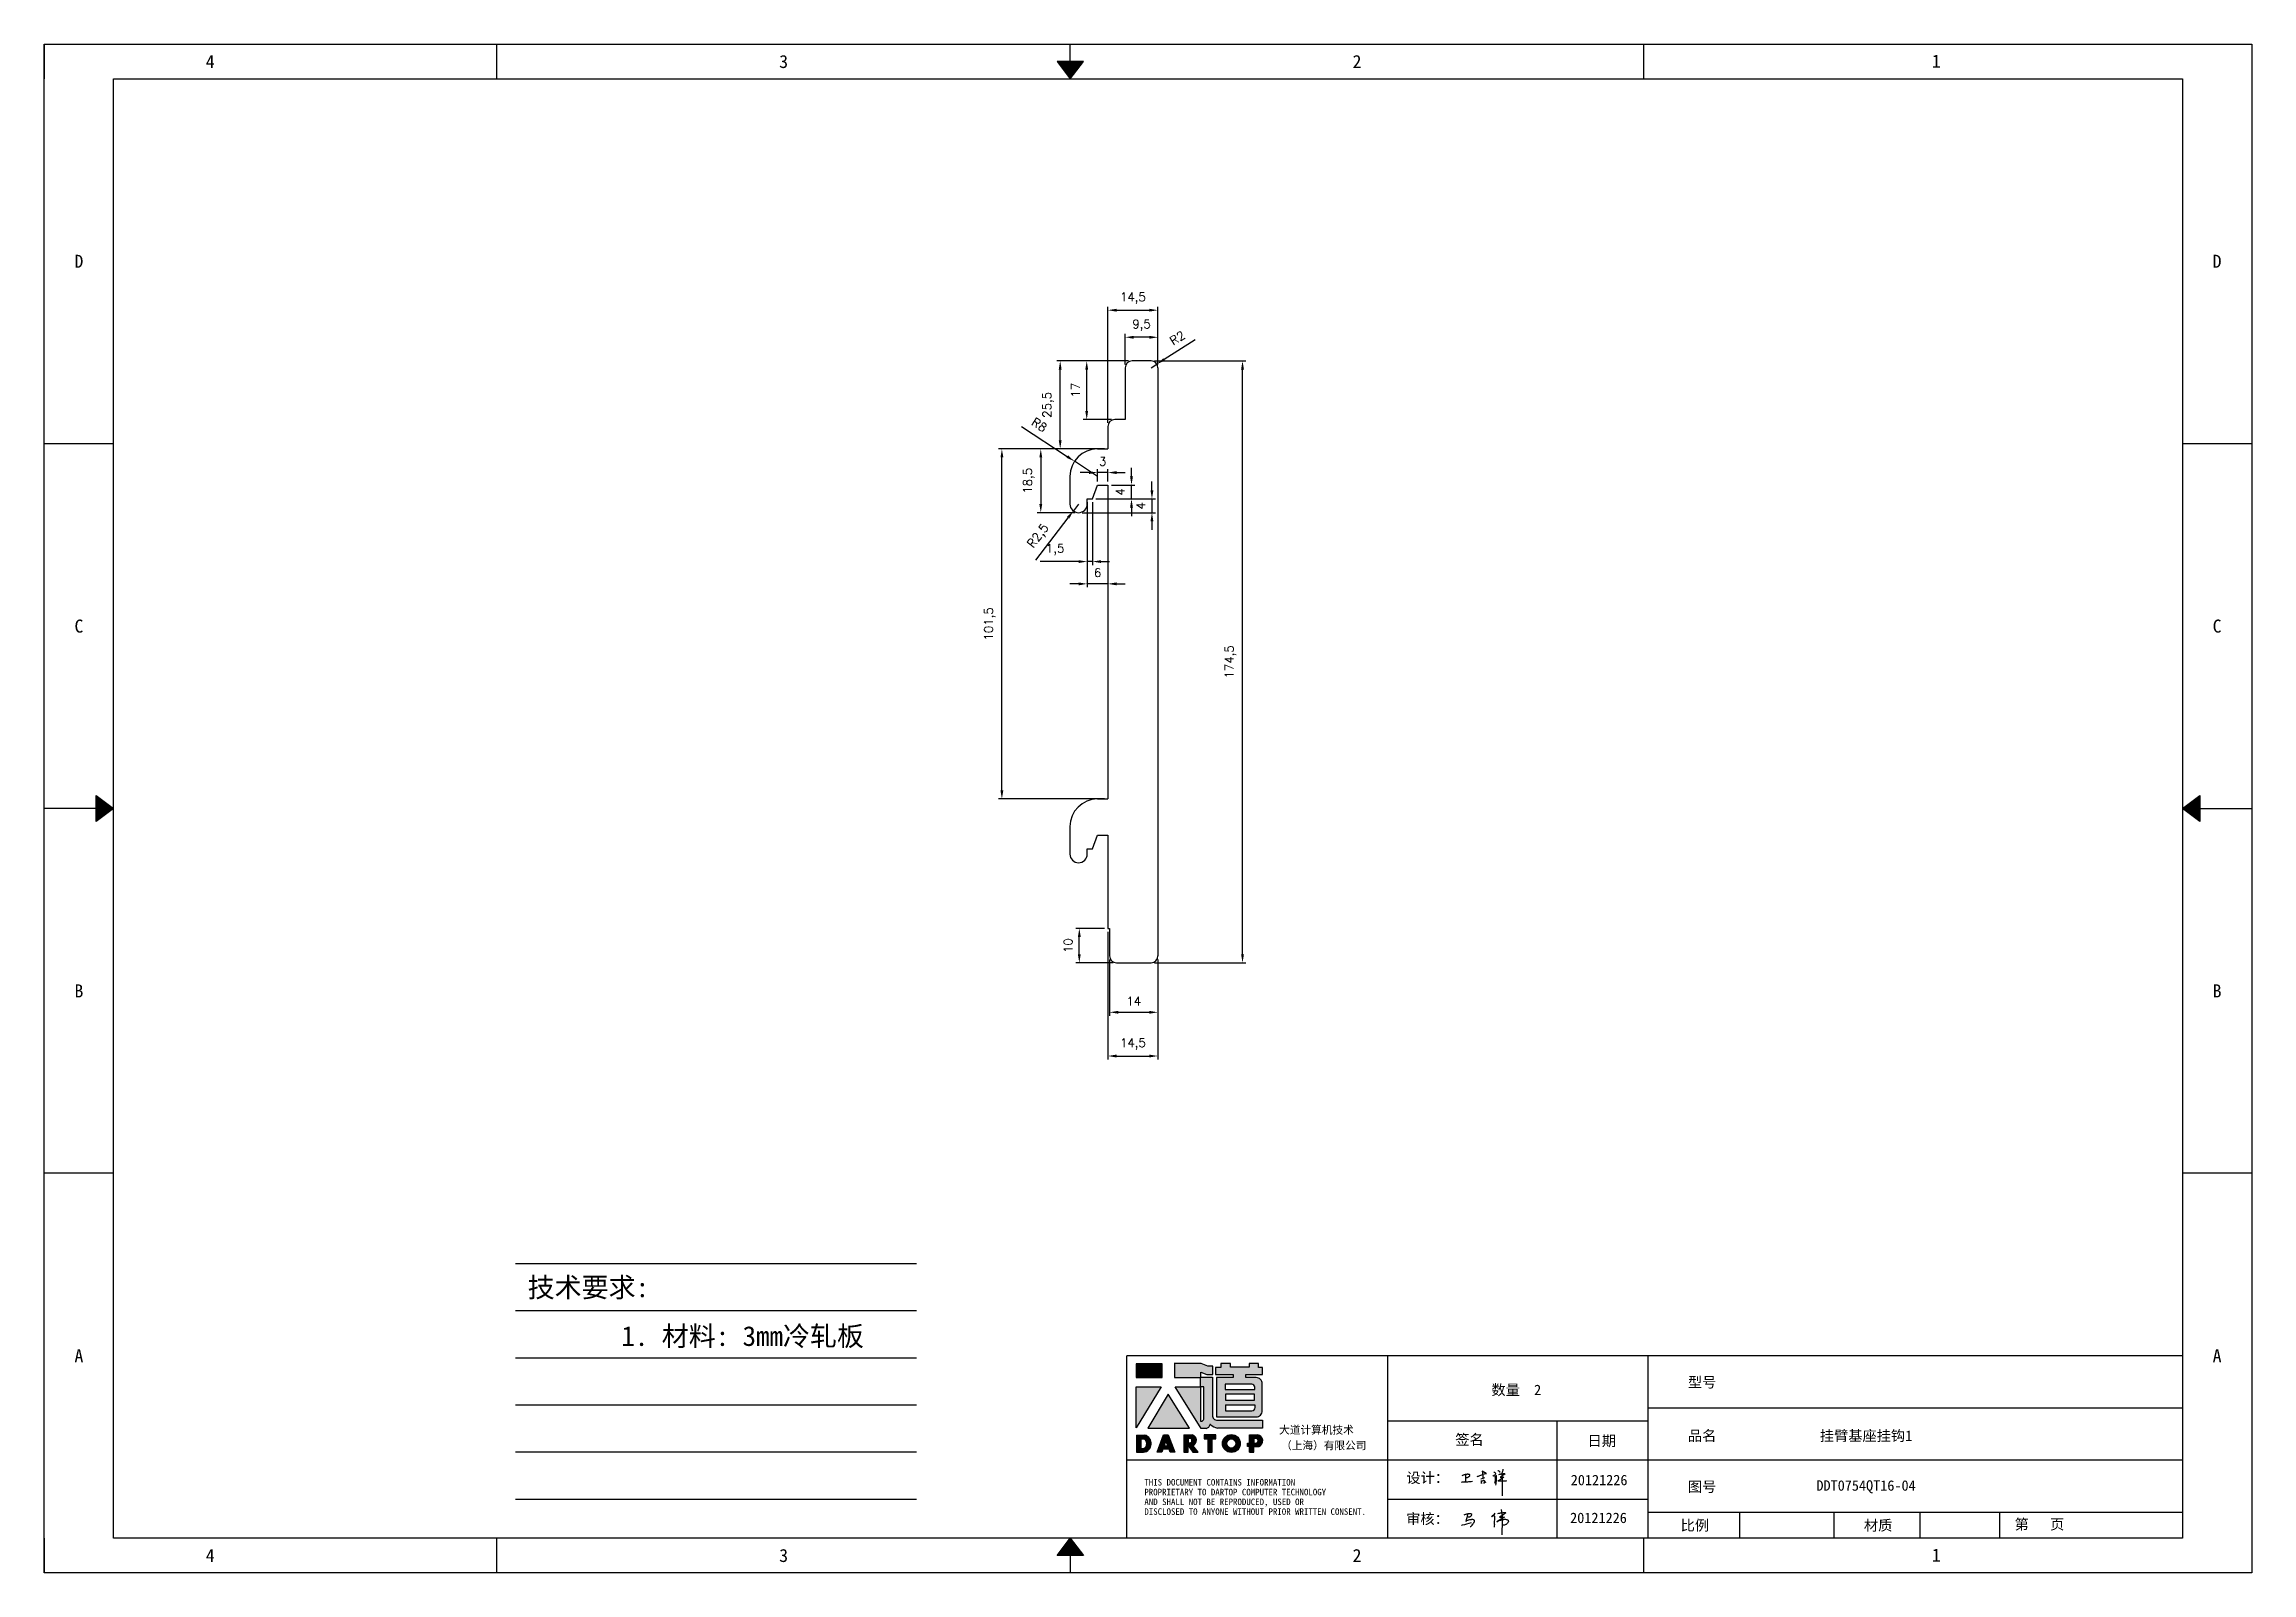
# Model space of a CAD drawing. Header units: millimetres. Extents: x 120943 to 145233, y 4425 to 40233.
# Drawn here: x 134133 to 134773, y 24653 to 25096 of the extents above; entities that cross this region are included whole.
import ezdxf
from ezdxf.enums import TextEntityAlignment as Align

# ---------------------------------------------------------------- set-up
doc = ezdxf.new("R2010")
doc.units = ezdxf.units.MM
doc.linetypes.add('DOT', pattern=[0.25, 0, -0.25])
doc.layers.add('4', color=7, linetype='Continuous')
doc.layers.add('print', color=30, linetype='Continuous')
doc.layers.add('dim', color=2, linetype='Continuous', lineweight=9)
doc.styles.add('Dartop', font='SIMFANG.TTF')
doc.styles.add('HZ', font='SimSun.ttf')
doc.styles.add('hzHT', font='SIMHEI.TTF')
doc.styles.get("Standard").update_dxf_attribs({"font": 'txt', "bigfont": 'gbcbig.shx'})
doc.dimstyles.new('0.5small', dxfattribs={"dimtxt": 2.5, "dimasz": 2.5, "dimexe": 1, "dimexo": 1, "dimgap": 2, "dimtad": 1, "dimtxsty": 'Standard', "dimcen": 2.5, "dimadec": 0, "dimazin": 0, "dimtfac": 1, "dimtmove": 0, "dimatfit": 3, "dimfxl": 1, "dimarcsym": 0})

msp = doc.modelspace()

# ---------------------------------------------------------------- texts
at = {"color": 0}
for s, height, style, p in [('4', 3.777, 'Dartop', (134180.97, 25091.091)), ('3', 3.777, 'Dartop', (134347.159, 25091.091)), ('2', 3.777, 'Dartop', (134513.347, 25091.091)), ('1', 3.777, 'Dartop', (134681.257, 25091.21)), ('D', 3.777, 'Dartop', (134142.908, 25033.177)), ('D', 3.777, 'Dartop', (134762.629, 25033.177)), ('C', 3.777, 'Dartop', (134142.908, 24927.42)), ('C', 3.777, 'Dartop', (134762.629, 24927.42)), ('B', 3.777, 'Dartop', (134142.908, 24821.664)), ('B', 3.777, 'Dartop', (134762.629, 24821.664)), ('A', 3.777, 'Dartop', (134142.908, 24715.908)), ('A', 3.777, 'Dartop', (134762.629, 24715.908)), ('数量  2', 3.0216, 'hzHT', (134559.524, 24706.003)), ('型号', 3.0216, 'hzHT', (134613.377, 24708.222)), ('签名', 3.0216, 'hzHT', (134545.95, 24691.604)), ('日期', 3.0216, 'hzHT', (134584.291, 24691.232)), ('品名', 3.0216, 'hzHT', (134613.377, 24692.711)), ('挂臂基座挂钩1', 3.0216, 'hzHT', (134660.884, 24692.711)), ('20121226', 3.0216, 'hzHT', (134583.515, 24679.872)), ('图号', 3.0216, 'hzHT', (134613.377, 24677.941)), ('DDT0754QT16-04', 3.0216, 'hzHT', (134660.884, 24678.281)), ('20121226', 3.0216, 'hzHT', (134583.336, 24668.908)), ('比例', 3.0216, 'hzHT', (134611.27, 24666.728)), ('材质', 3.0216, 'hzHT', (134664.395, 24666.728)), ('第   页', 3.0216, 'hzHT', (134711.137, 24667.042)), ('4', 3.777, 'Dartop', (134180.97, 24657.994)), ('3', 3.777, 'Dartop', (134347.159, 24657.994)), ('2', 3.777, 'Dartop', (134513.347, 24657.994)), ('1', 3.777, 'Dartop', (134681.257, 24658.114))]:
    msp.add_text(s, height=height, dxfattribs=dict(at, style=style)).set_placement(p, align=Align.MIDDLE_CENTER)
at = {"style": 'HZ'}
for s, p in [('技术要求:', (134290.566, 24735.728)), ('     1. 材料: 3mm冷轧板', (134325.533, 24721.606))]:
    msp.add_text(s, height=5.733, dxfattribs=at).set_placement(p, align=Align.MIDDLE_CENTER)
at = {"color": 0, "style": 'hzHT'}
for s, height, p in [('THIS DOCUMENT CONTAINS INFORMATION', 1.8885, (134451.718, 24678.27)), ('设计：', 3.0216, (134527.646, 24679.014)), ('AND SHALL NOT BE REPRODUCED, USED OR', 1.8885, (134451.718, 24672.605)), ('PROPRIETARY TO DARTOP COMPUTER TECHNOLOGY', 1.8885, (134451.718, 24675.438)), ('DISCLOSED TO ANYONE WITHOUT PRIOR WRITTEN CONSENT.', 1.8885, (134451.718, 24669.772)), ('审核：', 3.0216, (134527.601, 24667.116))]:
    msp.add_text(s, height=height, dxfattribs=at).set_placement(p)
at = {"layer": '4', "color": 0, "style": 'hzHT'}
for s, p in [('大道计算机技术', (134490.778, 24693.27)), ('（上海）有限公司', (134491.348, 24688.754))]:
    msp.add_text(s, height=2.2662, dxfattribs=at).set_placement(p)

# ---------------------------------------------------------------- blocks, each defined once
blk = doc.blocks.new('*U5')
at = {"color": 254, "linetype": 'Continuous', "extrusion": (0, 0, -1)}
for points in [[(-17, 0.333), (-16.812, 0.25), (-17, 0.5)], [(-17, 0.333), (-17.188, 0.25), (-16.812, 0.25)], [(-17, 0.333), (-17, 0.5), (-17.188, 0.25)]]:
    blk.add_solid(points, dxfattribs=at)
blk = doc.blocks.new('*U6')
at = {"color": 254, "linetype": 'Continuous'}
for points in [[(17, 21.667), (17.188, 21.75), (16.812, 21.75)], [(17, 21.667), (16.812, 21.75), (17, 21.5)], [(17, 21.667), (17, 21.5), (17.188, 21.75)]]:
    blk.add_solid(points, dxfattribs=at)
blk = doc.blocks.new('*U3')
at = {"color": 254, "linetype": 'Continuous', "extrusion": (0, 0, -1)}
for points in [[(-0.833, 11), (-0.75, 10.812), (-0.75, 11.188)], [(-0.833, 11), (-0.75, 11.188), (-1, 11)], [(-0.833, 11), (-1, 11), (-0.75, 10.812)]]:
    blk.add_solid(points, dxfattribs=at)
blk = doc.blocks.new('dadao')
for p, q in [((48, 19.2), (44.9, 10.4)), ((44.9, 10.4), (51.2, 10.4)), ((51.2, 10.4), (48, 19.2))]:
    blk.add_line(p, q)
for points in [[(41.8, 121.6), (41.8, 143.7), (-0.4, 143.7), (-0.4, 121.6), (41.8, 121.6)], [(104.8, 122), (104.8, 130.3), (114.1, 126.3), (124.2, 126.3), (124.2, 139.6), (115.9, 139.6), (105.1, 143.9), (61.5, 143.9)], [(61.7, 144), (61.7, 121.3), (103.9, 121.3)], [(113.4, 38.7), (105.1, 38.7), (63, 106.5), (103.9, 106.5), (103.9, 120.9), (103.9, 121.3)], [(109.7, 53.6), (109.7, 106.2), (104.3, 106.2), (104.3, 50.4), (106.6, 50.4)], [(144.6, 94.4), (144.6, 84.8), (192, 84.8), (192, 94.1), (144.9, 94.1)], [(120.2, 45), (119.5, 45), (119.5, 44.6)], [(0, 28), (0, 0), (11.8, 0)], [(0.1, 28), (14, 28)], [(7.1, 21.8), (7.1, 6.1), (12, 6.1)], [(7.1, 21.8), (11.4, 21.8)], [(76.8, 28.2), (76.8, 0), (84.1, 0), (84.1, 11.1), (91.6, -0.1), (100.3, -0.1), (91.7, 11.1)], [(76.8, 28.2), (90.6, 28.2)], [(84, 22.7), (84, 15.3), (87.2, 15.3)], [(84, 22.7), (87.3, 22.7)], [(183.7, 0), (183.7, 9.6), (180.6, 9.6), (180.6, 14.9), (183.8, 14.9), (183.8, 28.1), (196.1, 28.1), (196.5, 28.1)], [(183.7, 0), (190.9, 0), (190.9, 9.6), (198.8, 9.6)], [(194.9, 22.3), (190.8, 22.3), (190.8, 15), (194.4, 15)]]:
    blk.add_lwpolyline(points)
blk.add_lwpolyline([(137.1, 144.2), (137.1, 137.9), (128.3, 137.9), (128.3, 126.5), (157.3, 126.5), (157.3, 121.5), (130.3, 121.5), (130.3, 57.5), (194.4, 57.5, 0.414214), (204.4, 67.5), (204.4, 111.3, 0.414214), (194.4, 121.3), (177.5, 121.3), (177.5, 126.3), (204.7, 126.3), (204.7, 137.7), (198.2, 137.7), (198.2, 143.9), (183.3, 143.9), (183.3, 138), (153, 138), (153, 144.2), (137.1, 144.2)], format="xyb", close=True)
for points in [[(104.8, 122), (123.4, 122), (123.4, 60, 0.414214), (131.4, 52), (204.8, 52), (204.8, 39.1), (131.7, 39.1)], [(144.3, 110.8), (144.3, 101.8), (192.3, 101.8), (192.3, 105.5, 0.414214), (187.3, 110.5), (144.3, 110.5)], [(144.6, 77), (144.6, 67.5), (187.6, 67.5, 0.414214), (192.6, 72.5), (192.6, 76.4), (144.6, 76.4)]]:
    blk.add_lwpolyline(points, format="xyb")
for points in [[(-0.3, 106.2), (40.4, 106.2), (-0.3, 39.7), (-0.3, 106.2)], [(51.7, 94.1), (18.4, 39.3), (86.2, 39.3)], [(43.8, 28.2), (51.8, 28.2), (62.6, -0.1), (55, -0.1), (53.2, 5), (42.9, 5), (41.1, 0), (33.6, 0)], [(110, 28.1), (110, 21.9), (116, 21.9), (116, -0.1), (123.2, -0.1), (123.2, 22), (129.2, 22), (129.2, 28.1), (110, 28.1)]]:
    blk.add_lwpolyline(points, close=True)
for radius in [14.5, 7.44]:
    blk.add_circle((154.2, 14.2), radius)
for centre, radius, start, end in [((99.2, 60.7), 12.6, 305.6399, 325.969), ((111.6, 46.7), 8.19, 282.9811, 347.6627), ((136, 61.7), 22.9, 226.7358, 259.3209), ((8.5, 13.9), 8.49, 294.2143, 69.7177), ((9.6, 14.2), 14.4, 278.6604, 72.3203), ((86.4, 19), 3.8, 282.527, 76.7196), ((88.6, 19.4), 8.95, 290.6073, 77.2124), ((193.7, 18.7), 3.8, 280.9891, 72.5513), ((195.7, 18.6), 9.51, 288.8959, 85.2442)]:
    blk.add_arc(centre, radius, start, end)
blk = doc.blocks.new('h')
for p, q in [((20768.1, -2360.9), (20773, -2359.1)), ((20769.5, -2366.9), (20769.8, -2370.6)), ((20769.8, -2370.6), (20770.9, -2378)), ((20770.9, -2378), (20771.5, -2370.6)), ((20772.4, -2369.3), (20774.9, -2367.8)), ((20773, -2359.1), (20784.1, -2355.2)), ((20773.3, -2331.8), (20775.3, -2338.7)), ((20789.1, -2340.9), (20773.5, -2331.9)), ((20775.3, -2338.7), (20775.6, -2351.2)), ((20775.6, -2351.2), (20775.5, -2357.3)), ((20782.2, -2369.2), (20780, -2377.1)), ((20780, -2377.1), (20788.3, -2371.3)), ((20780.1, -2366.4), (20780.8, -2366.4)), ((20781.9, -2367.4), (20782.2, -2369.2)), ((20845.7, -2343.5), (20848.4, -2353)), ((20848.9, -2370.3), (20847.9, -2424)), ((20848.4, -2353), (20848.9, -2370.3))]:
    blk.add_line(p, q)
for points in [[(20696.6, -2372.4, 0.002073), (20710.6, -2371.9, 0.016137), (20719.6, -2371.3, 0.008314), (20736.9, -2369.3)], [(20699.1, -2348.2, -0.029745), (20704.6, -2345.4, -0.046842), (20708.4, -2344.2, -0.00919), (20714.3, -2343, -0.018517), (20717.2, -2342.5, -0.037841), (20720.3, -2342.4, -0.039541), (20723.2, -2342.8, -0.149785), (20726, -2344.3, -0.204935), (20726.9, -2346.6, -0.074872), (20726.5, -2348.3, -0.061615), (20725.6, -2350.3, -0.034204), (20723.8, -2352.6, -0.045776), (20722.3, -2354.1, -0.054985), (20720.4, -2355.3, -0.036348), (20717.3, -2356.5, -0.067752), (20715.7, -2356.8, -0.043553), (20713.2, -2356.7)], [(20755, -2351.9, -0.024077), (20759.9, -2350.1, -0.013147), (20768.7, -2346.5, -0.00522), (20775.4, -2344.1, -0.018517), (20777.3, -2343.4, -0.008274), (20786.3, -2341, -0.039541), (20788.3, -2340.8, -0.079216), (20789.4, -2341, -0.204935)], [(20813.5, -2350.1, 0.007348), (20815.9, -2348.7, 0.008421), (20818, -2347.3, 0.009459), (20819.7, -2346.2, -0.016325), (20820.7, -2345.5, -0.173771), (20821.8, -2345.3, -0.085159), (20823.9, -2346, -0.125883), (20826, -2347.9, -0.160659), (20826.6, -2350.1, -0.010447), (20826.5, -2352.3, -0.008247), (20826.2, -2355.1, -0.002698), (20825.3, -2374, 0.001562), (20823.9, -2383.7, 0.016137)], [(20816.8, -2335, -0.053561), (20819.6, -2336.1, -0.075272), (20821.3, -2337.3, -0.005295), (20822.5, -2338.5, -0.009337), (20823.1, -2339.1, -0.026146), (20823.7, -2339.8, -0.016644), (20824.5, -2340.9)], [(20832.1, -2329.2, -0.053561), (20834.9, -2330.3, -0.075272), (20836.7, -2331.5, -0.005295), (20837.8, -2332.6, -0.009337), (20838.5, -2333.3, -0.026146), (20839, -2334, -0.016644), (20839.8, -2335.1)], [(20836, -2343.7, -0.02797), (20842.1, -2342.6, -0.048868), (20845.6, -2342.2, -0.00919), (20851.1, -2341.4, -0.018517), (20853.9, -2341.1, -0.037841), (20856.7, -2341.2, -0.039541), (20859.4, -2341.6, -0.018282), (20840.6, -2354.7, -0.000937)], [(20847.6, -2340.2, 0.021784), (20849.6, -2335.9, 0.028296), (20850.8, -2332.4, 0.008136), (20851.9, -2328.2, 0.028913), (20852.2, -2327, 0.08193), (20852.1, -2325.9, 0.075058), (20851.7, -2324.7, 0.275043)]]:
    blk.add_lwpolyline(points, format="xyb")
for points in [[(20711.3, -2343.5), (20711.3, -2343.5), (20711.5, -2355.8), (20710.7, -2368), (20710.6, -2371.9)], [(20821.5, -2350.6), (20822.4, -2359.2), (20822.2, -2364.9), (20821.7, -2369), (20821.3, -2376.3), (20823.6, -2368.5), (20827.2, -2366.3), (20829.5, -2366.3)], [(20840.6, -2354.7), (20850, -2354.7), (20855, -2354.3), (20845.9, -2361.1), (20840.5, -2364), (20833, -2367.5), (20863.2, -2367.4), (20865.9, -2367.3)]]:
    blk.add_lwpolyline(points)
for centre, radius, start, end in [((20773.7, -2371.2), 2.3, 121.9907, 163.60158), ((20787.5, -2406), 40.3, 100.61827, 108.24823), ((20780.8, -2367.6), 1.15, 9.4675, 90)]:
    blk.add_arc(centre, radius, start, end)
blk = doc.blocks.new('*U4')
at = {"color": 254, "linetype": 'Continuous', "extrusion": (0, 0, -1)}
for points in [[(-33.167, 11), (-33, 11), (-33.25, 11.188)], [(-33.167, 11), (-33.25, 11.188), (-33.25, 10.812)], [(-33.167, 11), (-33.25, 10.812), (-33, 11)]]:
    blk.add_solid(points, dxfattribs=at)
blk = doc.blocks.new('*D277')
at = {"layer": 'Defpoints', "color": 0}
for p in [(134441.15, 24839.8), (134455.65, 24831.8), (134455.65, 24802.79)]:
    blk.add_point(p, dxfattribs=at)
at = {"layer": 'dim', "color": 0, "lineweight": -2}
for p, q in [((134441.15, 24838.8), (134441.15, 24801.79)), ((134455.65, 24830.8), (134455.65, 24801.79)), ((134443.65, 24802.79), (134453.15, 24802.79))]:
    blk.add_line(p, q, dxfattribs=at)
at = {"layer": 'dim', "color": 0}
for points in [[(134443.65, 24803.2), (134443.65, 24802.37), (134441.15, 24802.79)], [(134453.15, 24803.2), (134453.15, 24802.37), (134455.65, 24802.79)]]:
    blk.add_solid(points, dxfattribs=at)
at = {"layer": 'dim', "color": 0, "insert": (134448.4, 24806.25), "char_height": 2.5, "attachment_point": 5}
blk.add_mtext('14,5', dxfattribs=at)
blk = doc.blocks.new('*D278')
at = {"layer": 'Defpoints', "color": 0}
for p in [(134441.65, 24831.8), (134455.65, 24831.8), (134455.65, 24815.46)]:
    blk.add_point(p, dxfattribs=at)
at = {"layer": 'dim', "color": 0, "lineweight": -2}
for p, q in [((134441.65, 24830.8), (134441.65, 24814.46)), ((134455.65, 24830.8), (134455.65, 24814.46)), ((134444.15, 24815.46), (134453.15, 24815.46))]:
    blk.add_line(p, q, dxfattribs=at)
at = {"layer": 'dim', "color": 0}
for points in [[(134444.15, 24815.88), (134444.15, 24815.05), (134441.65, 24815.46)], [(134453.15, 24815.88), (134453.15, 24815.05), (134455.65, 24815.46)]]:
    blk.add_solid(points, dxfattribs=at)
at = {"layer": 'dim', "color": 0, "insert": (134448.65, 24818.71), "char_height": 2.5, "attachment_point": 5}
blk.add_mtext('14', dxfattribs=at)
blk = doc.blocks.new('*D279')
at = {"layer": 'Defpoints', "color": 0}
for p in [(134432.86, 24839.8), (134441.15, 24839.8), (134443.65, 24829.8)]:
    blk.add_point(p, dxfattribs=at)
at = {"layer": 'dim', "color": 0, "lineweight": -2}
for p, q in [((134440.15, 24839.8), (134431.86, 24839.8)), ((134432.86, 24832.3), (134432.86, 24837.3)), ((134442.65, 24829.8), (134431.86, 24829.8))]:
    blk.add_line(p, q, dxfattribs=at)
at = {"layer": 'dim', "color": 0}
for points in [[(134432.45, 24837.3), (134433.28, 24837.3), (134432.86, 24839.8)], [(134432.45, 24832.3), (134433.28, 24832.3), (134432.86, 24829.8)]]:
    blk.add_solid(points, dxfattribs=at)
at = {"layer": 'dim', "color": 0, "insert": (134429.61, 24834.8), "char_height": 2.5, "attachment_point": 5, "rotation": 90}
blk.add_mtext('10', dxfattribs=at)
blk = doc.blocks.new('*D280')
at = {"layer": 'Defpoints', "color": 0}
for p in [(134453.65, 25004.3), (134480.16, 25004.3), (134453.65, 24829.8)]:
    blk.add_point(p, dxfattribs=at)
at = {"layer": 'dim', "color": 0, "lineweight": -2}
for p, q in [((134454.65, 25004.3), (134481.16, 25004.3)), ((134480.16, 24832.3), (134480.16, 25001.8)), ((134454.65, 24829.8), (134481.16, 24829.8))]:
    blk.add_line(p, q, dxfattribs=at)
at = {"layer": 'dim', "color": 0}
for points in [[(134479.75, 25001.8), (134480.58, 25001.8), (134480.16, 25004.3)], [(134479.75, 24832.3), (134480.58, 24832.3), (134480.16, 24829.8)]]:
    blk.add_solid(points, dxfattribs=at)
at = {"layer": 'dim', "color": 0, "insert": (134476.7, 24917.05), "char_height": 2.5, "attachment_point": 5, "rotation": 90}
blk.add_mtext('174,5', dxfattribs=at)
blk = doc.blocks.new('*D281')
at = {"layer": 'Defpoints', "color": 0}
for p in [(134446.15, 25011.15), (134446.15, 25002.3), (134455.65, 25002.3)]:
    blk.add_point(p, dxfattribs=at)
at = {"layer": 'dim', "color": 0, "lineweight": -2}
for p, q in [((134446.15, 25003.3), (134446.15, 25012.15)), ((134453.15, 25011.15), (134448.65, 25011.15)), ((134455.65, 25003.3), (134455.65, 25012.15))]:
    blk.add_line(p, q, dxfattribs=at)
at = {"layer": 'dim', "color": 0}
for points in [[(134448.65, 25011.57), (134448.65, 25010.73), (134446.15, 25011.15)], [(134453.15, 25011.57), (134453.15, 25010.73), (134455.65, 25011.15)]]:
    blk.add_solid(points, dxfattribs=at)
at = {"layer": 'dim', "color": 0, "insert": (134450.9, 25014.61), "char_height": 2.5, "attachment_point": 5}
blk.add_mtext('9,5', dxfattribs=at)
blk = doc.blocks.new('*D282')
at = {"layer": 'Defpoints', "color": 0}
for p in [(134455.65, 25019), (134455.65, 25002.3), (134441.15, 24985.3)]:
    blk.add_point(p, dxfattribs=at)
at = {"layer": 'dim', "color": 0, "lineweight": -2}
for p, q in [((134441.15, 24986.3), (134441.15, 25020)), ((134443.65, 25019), (134453.15, 25019)), ((134455.65, 25003.3), (134455.65, 25020))]:
    blk.add_line(p, q, dxfattribs=at)
at = {"layer": 'dim', "color": 0}
for points in [[(134443.65, 25019.41), (134443.65, 25018.58), (134441.15, 25019)], [(134453.15, 25019.41), (134453.15, 25018.58), (134455.65, 25019)]]:
    blk.add_solid(points, dxfattribs=at)
at = {"layer": 'dim', "color": 0, "insert": (134448.4, 25022.46), "char_height": 2.5, "attachment_point": 5}
blk.add_mtext('14,5', dxfattribs=at)
blk = doc.blocks.new('*D283')
at = {"layer": 'Defpoints', "color": 0}
for p in [(134435.01, 25004.3), (134448.15, 25004.3), (134443.15, 24987.3)]:
    blk.add_point(p, dxfattribs=at)
at = {"layer": 'dim', "color": 0, "lineweight": -2}
for p, q in [((134447.15, 25004.3), (134434.01, 25004.3)), ((134435.01, 24989.8), (134435.01, 25001.8)), ((134442.15, 24987.3), (134434.01, 24987.3))]:
    blk.add_line(p, q, dxfattribs=at)
at = {"layer": 'dim', "color": 0}
for points in [[(134434.59, 25001.8), (134435.42, 25001.8), (134435.01, 25004.3)], [(134434.59, 24989.8), (134435.42, 24989.8), (134435.01, 24987.3)]]:
    blk.add_solid(points, dxfattribs=at)
at = {"layer": 'dim', "color": 0, "insert": (134431.76, 24995.8), "char_height": 2.5, "attachment_point": 5, "rotation": 90}
blk.add_mtext('17', dxfattribs=at)
blk = doc.blocks.new('*D284')
at = {"layer": 'Defpoints', "color": 0}
for p in [(134427.32, 25004.3), (134446.15, 25004.3), (134441.15, 24978.8)]:
    blk.add_point(p, dxfattribs=at)
at = {"layer": 'dim', "color": 0, "lineweight": -2}
for p, q in [((134445.15, 25004.3), (134426.32, 25004.3)), ((134427.32, 24981.3), (134427.32, 25001.8)), ((134440.15, 24978.8), (134426.32, 24978.8))]:
    blk.add_line(p, q, dxfattribs=at)
at = {"layer": 'dim', "color": 0}
for points in [[(134426.9, 25001.8), (134427.73, 25001.8), (134427.32, 25004.3)], [(134426.9, 24981.3), (134427.73, 24981.3), (134427.32, 24978.8)]]:
    blk.add_solid(points, dxfattribs=at)
at = {"layer": 'dim', "color": 0, "insert": (134423.86, 24991.55), "char_height": 2.5, "attachment_point": 5, "rotation": 90}
blk.add_mtext('25,5', dxfattribs=at)
blk = doc.blocks.new('*D55')
at = {"layer": 'Defpoints', "color": 0}
for p in [(134453.65, 25002.3), (134455.34, 25003.37)]:
    blk.add_point(p, dxfattribs=at)
at = {"layer": 'dim', "color": 0, "lineweight": -2}
for p, q in [((134466.48, 25010.39), (134457.45, 25004.7)), ((134453.65, 25002.3), (134455.34, 25003.37))]:
    blk.add_line(p, q, dxfattribs=at)
at = {"layer": 'dim', "color": 0}
blk.add_solid([(134457.23, 25005.05), (134457.67, 25004.35), (134455.34, 25003.37)], dxfattribs=at)
at = {"layer": 'dim', "color": 0, "insert": (134461.29, 25010.96), "char_height": 2.5, "attachment_point": 5, "rotation": 32.22476}
blk.add_mtext('R2', dxfattribs=at)
blk = doc.blocks.new('*D285')
at = {"layer": 'Defpoints', "color": 0}
for p in [(134431.46, 24975.2), (134438.15, 24970.8)]:
    blk.add_point(p, dxfattribs=at)
at = {"layer": 'dim', "color": 0, "lineweight": -2}
for p, q in [((134416.09, 24985.29), (134429.37, 24976.57)), ((134438.15, 24970.8), (134431.46, 24975.2))]:
    blk.add_line(p, q, dxfattribs=at)
at = {"layer": 'dim', "color": 0}
blk.add_solid([(134429.6, 24976.92), (134429.14, 24976.22), (134431.46, 24975.2)], dxfattribs=at)
at = {"layer": 'dim', "color": 0, "insert": (134421.29, 24985.77), "char_height": 2.5, "attachment_point": 5, "rotation": 326.69423}
blk.add_mtext('R8', dxfattribs=at)
blk = doc.blocks.new('*D286')
at = {"layer": 'Defpoints', "color": 0}
for p in [(134441.15, 24978.8), (134421.69, 24960.3), (134432.65, 24960.3)]:
    blk.add_point(p, dxfattribs=at)
at = {"layer": 'dim', "color": 0, "lineweight": -2}
for p, q in [((134440.15, 24978.8), (134420.69, 24978.8)), ((134421.69, 24976.3), (134421.69, 24962.8)), ((134431.65, 24960.3), (134420.69, 24960.3))]:
    blk.add_line(p, q, dxfattribs=at)
at = {"layer": 'dim', "color": 0}
for points in [[(134421.28, 24976.3), (134422.11, 24976.3), (134421.69, 24978.8)], [(134421.28, 24962.8), (134422.11, 24962.8), (134421.69, 24960.3)]]:
    blk.add_solid(points, dxfattribs=at)
at = {"layer": 'dim', "color": 0, "insert": (134418.24, 24969.55), "char_height": 2.5, "attachment_point": 5, "rotation": 90}
blk.add_mtext('18,5', dxfattribs=at)
blk = doc.blocks.new('*D56')
at = {"layer": 'Defpoints', "color": 0}
for p in [(134432.65, 24962.8), (134431.13, 24960.82)]:
    blk.add_point(p, dxfattribs=at)
at = {"layer": 'dim', "color": 0, "lineweight": -2}
for p, q in [((134432.65, 24962.8), (134431.13, 24960.82)), ((134420.24, 24946.58), (134429.61, 24958.83))]:
    blk.add_line(p, q, dxfattribs=at)
at = {"layer": 'dim', "color": 0}
blk.add_solid([(134429.28, 24959.08), (134429.94, 24958.58), (134431.13, 24960.82)], dxfattribs=at)
at = {"layer": 'dim', "color": 0, "insert": (134421.11, 24953.42), "char_height": 2.5, "attachment_point": 5, "rotation": 52.58202}
blk.add_mtext('R2,5', dxfattribs=at)
blk = doc.blocks.new('*D287')
at = {"layer": 'Defpoints', "color": 0}
for p in [(134436.65, 24964.3), (134432.65, 24960.3), (134453.91, 24960.3)]:
    blk.add_point(p, dxfattribs=at)
at = {"layer": 'dim', "color": 0, "lineweight": -2}
for p, q in [((134453.91, 24966.8), (134453.91, 24969.3)), ((134437.65, 24964.3), (134454.91, 24964.3)), ((134453.91, 24964.3), (134453.91, 24960.3)), ((134433.65, 24960.3), (134454.91, 24960.3)), ((134453.91, 24957.8), (134453.91, 24955.3))]:
    blk.add_line(p, q, dxfattribs=at)
at = {"layer": 'dim', "color": 0}
for points in [[(134453.49, 24966.8), (134454.33, 24966.8), (134453.91, 24964.3)], [(134453.49, 24957.8), (134454.33, 24957.8), (134453.91, 24960.3)]]:
    blk.add_solid(points, dxfattribs=at)
at = {"layer": 'dim', "color": 0, "insert": (134450.66, 24962.3), "char_height": 2.5, "attachment_point": 5, "rotation": 90}
blk.add_mtext('4', dxfattribs=at)
blk = doc.blocks.new('*D288')
at = {"layer": 'Defpoints', "color": 0}
for p in [(134441.15, 24968.3), (134447.99, 24968.3), (134441.15, 24964.3)]:
    blk.add_point(p, dxfattribs=at)
at = {"layer": 'dim', "color": 0, "lineweight": -2}
for p, q in [((134442.15, 24968.3), (134448.99, 24968.3)), ((134447.99, 24970.8), (134447.99, 24973.3)), ((134447.99, 24964.3), (134447.99, 24968.3)), ((134442.15, 24964.3), (134448.99, 24964.3)), ((134447.99, 24961.8), (134447.99, 24959.3))]:
    blk.add_line(p, q, dxfattribs=at)
at = {"layer": 'dim', "color": 0}
for points in [[(134447.57, 24970.8), (134448.4, 24970.8), (134447.99, 24968.3)], [(134447.57, 24961.8), (134448.4, 24961.8), (134447.99, 24964.3)]]:
    blk.add_solid(points, dxfattribs=at)
at = {"layer": 'dim', "color": 0, "insert": (134444.74, 24966.3), "char_height": 2.5, "attachment_point": 5, "rotation": 90}
blk.add_mtext('4', dxfattribs=at)
blk = doc.blocks.new('*D289')
at = {"layer": 'Defpoints', "color": 0}
for p in [(134438.15, 24971.92), (134438.15, 24968.3), (134441.15, 24968.3)]:
    blk.add_point(p, dxfattribs=at)
at = {"layer": 'dim', "color": 0, "lineweight": -2}
for p, q in [((134435.65, 24971.92), (134433.15, 24971.92)), ((134438.15, 24969.3), (134438.15, 24972.92)), ((134441.15, 24971.92), (134438.15, 24971.92)), ((134441.15, 24969.3), (134441.15, 24972.92)), ((134443.65, 24971.92), (134446.15, 24971.92))]:
    blk.add_line(p, q, dxfattribs=at)
at = {"layer": 'dim', "color": 0}
for points in [[(134435.65, 24972.34), (134435.65, 24971.51), (134438.15, 24971.92)], [(134443.65, 24972.34), (134443.65, 24971.51), (134441.15, 24971.92)]]:
    blk.add_solid(points, dxfattribs=at)
at = {"layer": 'dim', "color": 0, "insert": (134439.65, 24975.17), "char_height": 2.5, "attachment_point": 5}
blk.add_mtext('3', dxfattribs=at)
blk = doc.blocks.new('*D290')
at = {"layer": 'Defpoints', "color": 0}
for p in [(134441.15, 24968.3), (134435.15, 24964.3), (134435.15, 24939.66)]:
    blk.add_point(p, dxfattribs=at)
at = {"layer": 'dim', "color": 0, "lineweight": -2}
for p, q in [((134435.15, 24963.3), (134435.15, 24938.66)), ((134441.15, 24967.3), (134441.15, 24938.66)), ((134432.65, 24939.66), (134430.15, 24939.66)), ((134441.15, 24939.66), (134435.15, 24939.66)), ((134443.65, 24939.66), (134446.15, 24939.66))]:
    blk.add_line(p, q, dxfattribs=at)
at = {"layer": 'dim', "color": 0}
for points in [[(134432.65, 24940.08), (134432.65, 24939.24), (134435.15, 24939.66)], [(134443.65, 24940.08), (134443.65, 24939.24), (134441.15, 24939.66)]]:
    blk.add_solid(points, dxfattribs=at)
at = {"layer": 'dim', "color": 0, "insert": (134438.15, 24942.91), "char_height": 2.5, "attachment_point": 5}
blk.add_mtext('6', dxfattribs=at)
blk = doc.blocks.new('*D291')
at = {"layer": 'Defpoints', "color": 0}
for p in [(134435.15, 24964.3), (134436.65, 24964.3), (134435.15, 24946.12)]:
    blk.add_point(p, dxfattribs=at)
at = {"layer": 'dim', "color": 0, "lineweight": -2}
for p, q in [((134435.15, 24963.3), (134435.15, 24945.12)), ((134436.65, 24963.3), (134436.65, 24945.12)), ((134432.65, 24946.12), (134421.56, 24946.12)), ((134436.65, 24946.12), (134435.15, 24946.12)), ((134439.15, 24946.12), (134441.65, 24946.12))]:
    blk.add_line(p, q, dxfattribs=at)
at = {"layer": 'dim', "color": 0}
for points in [[(134432.65, 24946.54), (134432.65, 24945.71), (134435.15, 24946.12)], [(134439.15, 24946.54), (134439.15, 24945.71), (134436.65, 24946.12)]]:
    blk.add_solid(points, dxfattribs=at)
at = {"layer": 'dim', "color": 0, "insert": (134425.85, 24949.58), "char_height": 2.5, "attachment_point": 5}
blk.add_mtext('1,5', dxfattribs=at)
blk = doc.blocks.new('*D292')
at = {"layer": 'Defpoints', "color": 0}
for p in [(134410.42, 24978.8), (134441.15, 24978.8), (134441.15, 24877.3)]:
    blk.add_point(p, dxfattribs=at)
at = {"layer": 'dim', "color": 0, "lineweight": -2}
for p, q in [((134440.15, 24978.8), (134409.42, 24978.8)), ((134410.42, 24879.8), (134410.42, 24976.3)), ((134440.15, 24877.3), (134409.42, 24877.3))]:
    blk.add_line(p, q, dxfattribs=at)
at = {"layer": 'dim', "color": 0}
for points in [[(134410.01, 24976.3), (134410.84, 24976.3), (134410.42, 24978.8)], [(134410.01, 24879.8), (134410.84, 24879.8), (134410.42, 24877.3)]]:
    blk.add_solid(points, dxfattribs=at)
at = {"layer": 'dim', "color": 0, "insert": (134406.96, 24928.05), "char_height": 2.5, "attachment_point": 5, "rotation": 90}
blk.add_mtext('101,5', dxfattribs=at)

# ---------------------------------------------------------------- dimensions: what is measured, and where the dimension line sits
at = {"layer": 'dim'}
for base, p1, p2, picture, middle in [((134455.646, 25018.997), (134441.146, 24985.302), (134455.646, 25002.302), '*D282', (134448.396, 25022.456)), ((134446.146, 25011.149), (134455.646, 25002.302), (134446.146, 25002.302), '*D281', (134450.896, 25014.608)), ((134435.146, 24939.661), (134441.146, 24968.302), (134435.146, 24964.302), '*D290', (134438.146, 24942.911)), ((134435.146, 24946.123), (134436.646, 24964.302), (134435.146, 24964.302), '*D291', (134425.854, 24949.582)), ((134455.646, 24802.787), (134441.146, 24839.802), (134455.646, 24831.802), '*D277', (134448.396, 24806.245)), ((134455.646, 24815.463), (134441.646, 24831.802), (134455.646, 24831.802), '*D278', (134448.646, 24818.713))]:
    dim = msp.add_linear_dim(base=base, p1=p1, p2=p2, dimstyle='0.5small', override={"dimpost": '\\X'}, dxfattribs=at)
    dim.commit()
    dim.dimension.update_dxf_attribs({"geometry": picture, "text_midpoint": middle})
dim = msp.add_radius_dim(center=(134453.646, 25002.302), mpoint=(134455.338, 25003.369), dimstyle='0.5small', override={"dimpost": '\\X'}, dxfattribs=at)
dim.commit()
dim.dimension.update_dxf_attribs({"geometry": '*D55', "text_midpoint": (134461.289, 25010.962)})
for base, p1, p2, picture, middle in [((134427.317, 25004.302), (134441.146, 24978.802), (134446.146, 25004.302), '*D284', (134423.858, 24991.552)), ((134435.007, 25004.302), (134443.146, 24987.302), (134448.146, 25004.302), '*D283', (134431.757, 24995.802)), ((134480.162, 25004.302), (134453.646, 24829.802), (134453.646, 25004.302), '*D280', (134476.704, 24917.052)), ((134410.423, 24978.802), (134441.146, 24877.302), (134441.146, 24978.802), '*D292', (134406.964, 24928.052)), ((134421.695, 24960.302), (134441.146, 24978.802), (134432.646, 24960.302), '*D286', (134418.236, 24969.552)), ((134432.862, 24839.802), (134443.646, 24829.802), (134441.146, 24839.802), '*D279', (134429.612, 24834.802))]:
    dim = msp.add_linear_dim(base=base, p1=p1, p2=p2, angle=90, dimstyle='0.5small', override={"dimpost": '\\X'}, dxfattribs=at)
    dim.commit()
    dim.dimension.update_dxf_attribs({"geometry": picture, "text_midpoint": middle})
for center, mpoint, picture, middle in [((134438.146, 24970.802), (134431.46, 24975.195), '*D285', (134419.501, 24983.053)), ((134432.646, 24962.802), (134431.127, 24960.817), '*D56', (134423.857, 24951.314))]:
    dim = msp.add_radius_dim(center=center, mpoint=mpoint, dimstyle='0.5small', override={"dimpost": '\\X'}, dxfattribs=at)
    dim.commit()
    dim.dimension.update_dxf_attribs({"geometry": picture, "text_midpoint": middle, "dimtype": 164})
dim = msp.add_linear_dim(base=(134438.146, 24971.922), p1=(134441.146, 24968.302), p2=(134438.146, 24968.302), dimstyle='0.5small', override={"dimpost": '\\X'}, dxfattribs=at)
dim.commit()
dim.dimension.update_dxf_attribs({"geometry": '*D289', "text_midpoint": (134439.646, 24971.922), "dimtype": 160})
for base, p1, p2, picture, middle in [((134453.91, 24960.302), (134436.646, 24964.302), (134432.646, 24960.302), '*D287', (134453.91, 24962.302)), ((134447.988, 24968.302), (134441.146, 24964.302), (134441.146, 24968.302), '*D288', (134447.988, 24966.302))]:
    dim = msp.add_linear_dim(base=base, p1=p1, p2=p2, angle=90, dimstyle='0.5small', override={"dimpost": '\\X'}, dxfattribs=at)
    dim.commit()
    dim.dimension.update_dxf_attribs({"geometry": picture, "text_midpoint": middle, "dimtype": 160})

# ---------------------------------------------------------------- hatches: boundary and pattern name
for points in [[(134456.86, 24713.569), (134449.326, 24713.569), (134449.326, 24709.633), (134456.86, 24709.633)], [(134456.618, 24706.879), (134449.347, 24706.879), (134449.347, 24695.007)], [(134458.633, 24704.725), (134452.689, 24694.928), (134464.792, 24694.928)], [(134472.477, 24692.924), (134469.038, 24692.924), (134469.038, 24691.833), (134470.111, 24691.833), (134470.111, 24687.9), (134471.396, 24687.9), (134471.396, 24691.835), (134472.477, 24691.835)]]:
    msp.add_hatch(color=0).paths.add_polyline_path(points)
h = msp.add_hatch(color=0)
h.paths.add_polyline_path([(134468.119, 24711.177), (134469.781, 24710.459), (134471.579, 24710.459), (134471.579, 24712.838), (134470.096, 24712.838), (134468.164, 24713.601), (134460.42, 24713.601), (134460.42, 24709.577), (134467.954, 24709.577), (134467.954, 24709.496), (134467.954, 24706.924), (134460.648, 24706.924), (134468.163, 24694.83), (134469.651, 24694.83, 0.2793748), (134470.738, 24695.886), (134470.738, 24695.942), (134470.869, 24695.942, 0.1431454), (134472.917, 24694.9), (134485.976, 24694.9), (134485.976, 24697.193), (134472.862, 24697.193, -0.4142136), (134471.433, 24698.622), (134471.433, 24709.704), (134468.119, 24709.704)])
h.paths.add_polyline_path([(134468.03, 24706.873), (134468.988, 24706.873), (134468.988, 24697.486, -0.0889357), (134468.433, 24696.915), (134468.027, 24696.915)], flags=16)
h = msp.add_hatch(color=0)
h.paths.add_polyline_path([(134485.953, 24712.505), (134484.792, 24712.505), (134484.792, 24713.61), (134482.136, 24713.61), (134482.136, 24712.56), (134476.714, 24712.56), (134476.714, 24713.665), (134473.874, 24713.665), (134473.874, 24712.54), (134472.305, 24712.54), (134472.305, 24710.502), (134477.483, 24710.502), (134477.483, 24709.601), (134472.658, 24709.601), (134472.658, 24698.191), (134484.113, 24698.191, 0.4142136), (134485.898, 24699.976), (134485.898, 24707.79, 0.4142136), (134484.113, 24709.576), (134481.085, 24709.576), (134481.085, 24710.46), (134485.953, 24710.46)])
h.paths.add_polyline_path([(134482.848, 24707.641, -0.4142136), (134483.74, 24706.749), (134483.74, 24706.094), (134475.165, 24706.094), (134475.165, 24707.641)], flags=16)
h.paths.add_polyline_path([(134483.685, 24704.712), (134483.685, 24703.054), (134475.22, 24703.054), (134475.22, 24704.712)], flags=16)
h.paths.add_polyline_path([(134483.796, 24701.562), (134483.796, 24700.852, -0.4142136), (134482.903, 24699.959), (134475.22, 24699.959), (134475.22, 24701.562)], flags=16)
h = msp.add_hatch(color=0)
h.paths.add_polyline_path([(134451.895, 24692.906), (134449.4, 24692.906), (134449.4, 24687.915), (134451.501, 24687.915, 0.7930159)])
h.paths.add_polyline_path([(134451.538, 24689.008), (134450.666, 24689.008), (134450.666, 24691.813), (134451.442, 24691.813, -0.6713609)], flags=16)
h = msp.add_hatch(color=0)
h.paths.add_polyline_path([(134458.652, 24692.947), (134457.228, 24692.947), (134455.398, 24687.91), (134456.746, 24687.91), (134457.063, 24688.803), (134458.89, 24688.803), (134459.214, 24687.899), (134460.574, 24687.899)])
h.paths.add_polyline_path([(134458.541, 24689.765), (134457.409, 24689.765), (134457.965, 24691.348)], flags=16)
h = msp.add_hatch(color=0)
h.paths.add_polyline_path([(134465.571, 24692.944), (134463.118, 24692.944), (134463.118, 24687.907), (134464.415, 24687.907), (134464.415, 24689.904), (134465.747, 24687.889), (134467.314, 24687.889), (134465.78, 24689.891, 0.7440549)])
h.paths.add_polyline_path([(134464.403, 24690.649), (134464.403, 24691.972), (134464.982, 24691.972, -0.796809), (134464.973, 24690.649)], flags=16)
h = msp.add_hatch(color=0)
h.paths.add_polyline_path([(134474.347, 24690.444, 1), (134479.519, 24690.444, 1)])
h.paths.add_polyline_path([(134478.261, 24690.444, -1), (134475.604, 24690.444, -1)], flags=16)
h = msp.add_hatch(color=0)
h.paths.add_polyline_path([(134484.479, 24692.932), (134484.405, 24692.932), (134482.218, 24692.932), (134482.218, 24690.581), (134481.637, 24690.581), (134481.637, 24689.627), (134482.208, 24689.627), (134482.208, 24687.916), (134483.485, 24687.916), (134483.485, 24689.634), (134484.888, 24689.634, 0.8123038)])
h.paths.add_polyline_path([(134483.466, 24690.588), (134483.466, 24691.902), (134484.193, 24691.902, -0.7782134), (134484.118, 24690.588)], flags=16)

# ---------------------------------------------------------------- linework, layer by layer
at = {"color": 0, "linetype": 'DOT'}
for p, q in [((134132.836, 25096.127), (134762.629, 25096.127)), ((134132.836, 24663.03), (134132.836, 25086.055)), ((134762.629, 24652.958), (134132.836, 24652.958))]:
    msp.add_line(p, q, dxfattribs=at)
at = {"color": 0}
for p, q in [((134132.836, 25096.127), (134132.836, 25086.055)), ((134264.064, 25086.055), (134264.064, 25096.127)), ((134430.253, 25091.091), (134430.253, 25096.127)), ((134596.441, 25086.055), (134596.441, 25096.127)), ((134152.98, 24663.03), (134152.98, 25086.055)), ((134152.98, 25086.055), (134752.557, 25086.055)), ((134752.557, 25086.055), (134752.557, 24663.03)), ((134152.98, 24980.298), (134132.836, 24980.298)), ((134772.701, 24980.298), (134752.557, 24980.298)), ((134147.944, 24874.542), (134132.836, 24874.542)), ((134757.593, 24874.542), (134772.701, 24874.542)), ((134152.98, 24768.786), (134132.836, 24768.786)), ((134772.701, 24768.786), (134752.557, 24768.786)), ((134752.557, 24715.908), (134446.62, 24715.908)), ((134446.62, 24663.03), (134446.62, 24715.908)), ((134522.16, 24715.908), (134522.16, 24663.03)), ((134597.7, 24663.03), (134597.7, 24715.908)), ((134597.7, 24700.8), (134752.557, 24700.8)), ((134522.16, 24697.023), (134597.7, 24697.023)), ((134571.261, 24697.023), (134571.261, 24663.03)), ((134446.62, 24685.692), (134522.16, 24685.692)), ((134522.16, 24685.692), (134752.557, 24685.692)), ((134522.16, 24674.361), (134597.7, 24674.361)), ((134597.7, 24670.584), (134752.557, 24670.584)), ((134624.277, 24663.03), (134624.277, 24670.584)), ((134651.666, 24663.03), (134651.666, 24670.584)), ((134676.565, 24663.03), (134676.565, 24670.584)), ((134699.679, 24663.03), (134699.679, 24670.584)), ((134132.836, 24663.03), (134132.836, 24652.958)), ((134752.557, 24663.03), (134152.98, 24663.03)), ((134264.064, 24652.958), (134264.064, 24663.03)), ((134596.441, 24652.958), (134596.441, 24663.03)), ((134430.253, 24657.994), (134430.253, 24652.958))]:
    msp.add_line(p, q, dxfattribs=at)
for p, q in [((134446.146, 25002.302), (134446.146, 24987.302)), ((134453.646, 25004.302), (134448.146, 25004.302)), ((134455.646, 25002.302), (134455.646, 24978.802)), ((134446.146, 24987.302), (134443.146, 24987.302)), ((134441.146, 24985.302), (134441.146, 24978.802)), ((134455.646, 24985.302), (134455.646, 24831.802)), ((134438.146, 24978.802), (134441.146, 24978.802)), ((134430.146, 24970.802), (134430.146, 24962.802)), ((134436.646, 24964.302), (134438.146, 24968.302)), ((134438.146, 24968.302), (134441.146, 24968.302)), ((134441.146, 24968.302), (134441.146, 24877.302)), ((134435.146, 24964.302), (134436.646, 24964.302)), ((134435.146, 24962.802), (134435.146, 24964.302)), ((134438.146, 24877.302), (134441.146, 24877.302)), ((134430.146, 24869.302), (134430.146, 24861.302)), ((134436.646, 24862.802), (134438.146, 24866.802)), ((134438.146, 24866.802), (134441.146, 24866.802)), ((134441.146, 24866.802), (134441.146, 24839.802)), ((134435.146, 24862.802), (134436.646, 24862.802)), ((134435.146, 24861.302), (134435.146, 24862.802)), ((134441.146, 24839.802), (134441.646, 24839.802)), ((134441.646, 24839.802), (134441.646, 24831.802)), ((134443.646, 24829.802), (134453.646, 24829.802)), ((134554.601, 24668.197), (134553.859, 24667.795)), ((134555.135, 24668.482), (134554.601, 24668.197)), ((134554.632, 24669.083), (134555.575, 24669.083)), ((134556.079, 24669.128), (134555.135, 24668.482)), ((134555.169, 24671.323), (134555.386, 24669.512)), ((134555.421, 24668.176), (134555.341, 24664.016)), ((134555.386, 24669.512), (134555.421, 24668.176)), ((134555.575, 24669.083), (134556.079, 24669.128))]:
    msp.add_line(p, q)
for points in [[(134430.253, 25086.055), (134434.03, 25091.091), (134426.476, 25091.091), (134430.253, 25086.055)], [(134152.98, 24874.542), (134147.944, 24870.765), (134147.944, 24878.319), (134152.98, 24874.542)], [(134752.557, 24874.542), (134757.593, 24878.319), (134757.593, 24870.765), (134752.557, 24874.542)], [(134430.253, 24663.03), (134434.03, 24657.994), (134426.476, 24657.994), (134430.253, 24663.03)]]:
    msp.add_lwpolyline(points, close=True, dxfattribs=at)
for points in [[(134544.425, 24669.736, -0.029745), (134544.857, 24669.952, -0.0468422), (134545.15, 24670.046, -0.0091902), (134545.606, 24670.138, -0.0185172), (134545.835, 24670.172, -0.0378406), (134546.071, 24670.179, -0.0395413), (134546.295, 24670.151, -0.1497852), (134546.514, 24670.031, -0.2049352), (134546.581, 24669.858, -0.0748717), (134546.556, 24669.721, -0.0616146), (134546.481, 24669.57, -0.0342039), (134546.346, 24669.391, -0.0457759), (134546.225, 24669.276, -0.054985), (134546.079, 24669.184, -0.0363479), (134545.837, 24669.088, -0.0677521), (134545.715, 24669.067, -0.0435534), (134545.524, 24669.076)], [(134553.859, 24667.795, -0.029745), (134554.532, 24668.132, -0.0468422), (134554.989, 24668.279, -0.0091902), (134555.7, 24668.423, -0.0185172), (134556.057, 24668.475, -0.0378406), (134556.425, 24668.486, -0.0395413), (134556.775, 24668.443, -0.1497852), (134557.117, 24668.256, -0.2049352), (134557.222, 24667.986, -0.0748717), (134557.182, 24667.772, -0.0616146), (134557.066, 24667.536, -0.0342039), (134556.855, 24667.258, -0.0457759), (134556.666, 24667.077, -0.054985), (134556.438, 24666.934, -0.0363479), (134556.06, 24666.784, -0.0677521), (134555.871, 24666.751, -0.0435534), (134555.573, 24666.766)], [(134554.168, 24670.196, -0.0279703), (134554.778, 24670.309, -0.0488679), (134555.132, 24670.347, -0.0091902), (134555.688, 24670.429, -0.0185172), (134555.966, 24670.454, -0.0378406), (134556.252, 24670.448, -0.0395413), (134556.52, 24670.401, -0.0182819), (134554.632, 24669.083, -0.0009369)]]:
    msp.add_lwpolyline(points, format="xyb")
msp.add_lwpolyline([(134545.377, 24670.094), (134545.377, 24670.094), (134545.233, 24669.209), (134544.995, 24668.377), (134544.84, 24667.867)])
for centre, radius, start, end in [((134448.146, 25002.302), 2, 90, 180), ((134453.646, 25002.302), 2, 0, 90), ((134443.146, 24985.302), 2, 90, 180), ((134438.146, 24970.802), 8, 90, 180), ((134432.646, 24962.802), 2.5, 180, 0), ((134438.146, 24869.302), 8, 90, 180), ((134432.646, 24861.302), 2.5, 180, 0), ((134443.646, 24831.802), 2, 180, 270), ((134453.646, 24831.802), 2, 270, 0), ((134543.321, 24668.33), 1.596, 281.076982, 291.212632), ((134508.22, 24810.806), 148.319, 283.91895, 284.971512), ((134547.279, 24663.644), 4.876, 113.202449, 120.017497), ((134546.135, 24666.314), 1.971, 102.47486, 113.202449), ((134548.991, 24653.403), 15.195, 100.36867, 102.47486), ((134546.931, 24664.666), 3.745, 96.125337, 100.36867), ((134538.353, 24674.095), 11.096, 316.919563, 320.58866), ((134546.731, 24666.525), 1.875, 87.457037, 96.125337), ((134546.738, 24666.683), 1.717, 78.399567, 87.457037), ((134544.641, 24668.705), 2.821, 324.094808, 331.378357), ((134546.981, 24667.864), 0.511, 44.324655, 78.399567), ((134546.831, 24667.598), 0.377, 319.573073, 337.48549), ((134545.793, 24668.427), 1.694, 324.910666, 333.348429), ((134546.617, 24668.119), 0.825, 326.76781, 340.871018), ((134547.143, 24668.023), 0.284, 357.998393, 44.324655), ((134546.866, 24668.033), 0.561, 340.871018, 357.998393), ((134548.637, 24675.727), 7.458, 299.265464, 300.9495), ((134565.532, 24613.215), 57.583, 102.46592, 103.2053), ((134526.291, 24697.05), 38.128, 313.366132, 315.296084), ((134673.532, 24648.816), 121.7, 171.410173, 171.768083), ((134553.108, 24669.197), 0.244, 52.375745, 91.291159), ((134338.66, 24676.114), 214.732, 357.565664, 358.057278), ((134553.024, 24669.235), 0.279, 357.196828, 33.705179), ((134546.735, 24669.647), 6.583, 352.912546, 354.802684), ((134549.205, 24669.422), 4.103, 354.802684, 357.196828), ((134545.817, 24667.583), 1.257, 283.816254, 294.030509), ((134546.086, 24666.961), 0.58, 294.836428, 309.901134)]:
    msp.add_arc(centre, radius, start, end)
at = {"layer": 'Defpoints'}
for p, q in [((134269.452, 24742.617), (134385.711, 24742.617)), ((134269.452, 24728.967), (134385.711, 24728.967)), ((134269.452, 24728.967), (134385.711, 24728.967)), ((134269.452, 24715.317), (134385.711, 24715.317)), ((134269.452, 24701.667), (134385.711, 24701.667)), ((134269.452, 24688.017), (134385.711, 24688.017)), ((134269.452, 24674.367), (134385.711, 24674.367))]:
    msp.add_line(p, q, dxfattribs=at)
at = {"layer": 'print'}
msp.add_lwpolyline([(134132.836, 25096.127), (134772.701, 25096.127), (134772.701, 24652.958), (134132.836, 24652.958)], close=True, dxfattribs=at)

# ---------------------------------------------------------------- block references
at = {"color": 0, "linetype": 'Continuous', "xscale": 20.14402654906928, "yscale": 20.14402654921842, "zscale": 20.14402654921862}
for name, p in [('*U6', (134087.804, 24652.958)), ('*U3', (134132.836, 24652.958)), ('*U4', (134087.804, 24652.958)), ('*U5', (134087.804, 24652.958))]:
    msp.add_blockref(name, p, dxfattribs=at)
at = {"color": 0}
for name, p, xscale, yscale, zscale in [('dadao', (134449.4, 24687.915), 0.1785493262164481, 0.178549326230053, 0.1785493262317104), ('h', (132940.205, 24863.092), 0.07747410198493163, 0.07747410198530816, 0.07747410198528001)]:
    msp.add_blockref(name, p, dxfattribs=dict(at, xscale=xscale, yscale=yscale, zscale=zscale))

msp.set_redraw_order([(e.dxf.handle, doc.entitydb.next_handle()) for e in msp.query("TEXT MTEXT ATTDEF DIMENSION ARC_DIMENSION")])  # texts and dimensions are drawn at this point

doc.saveas('drawing.dxf')
